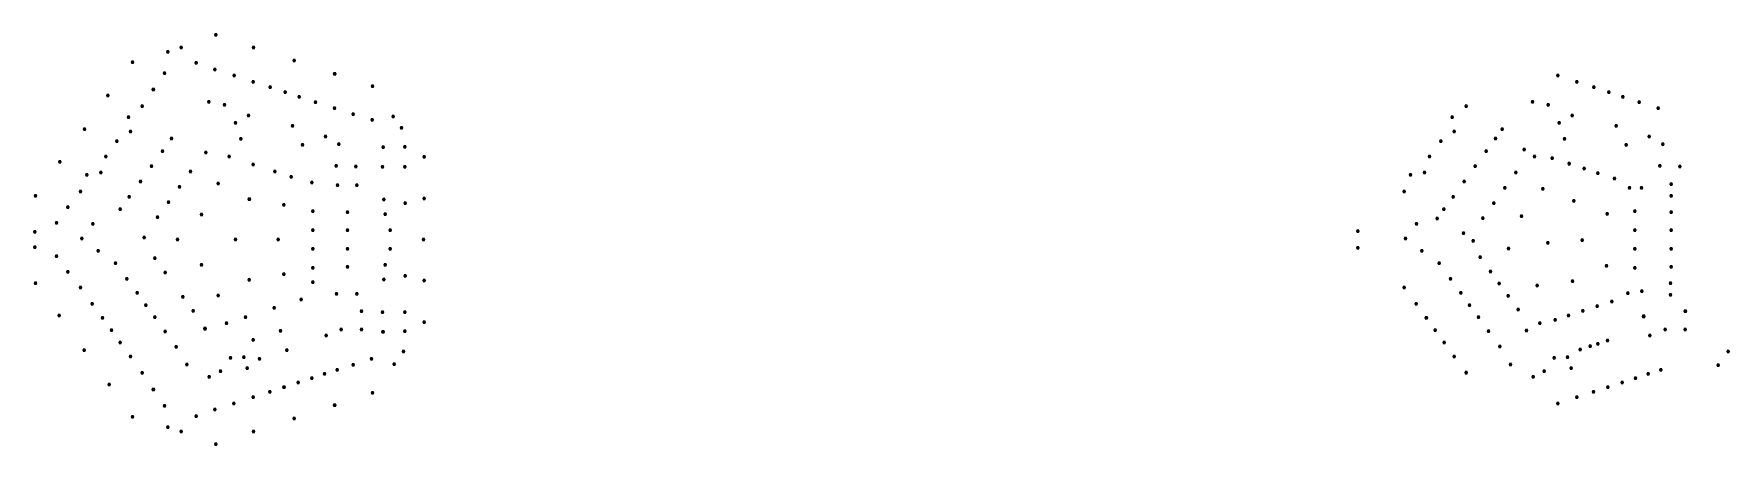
# Model space of a CAD drawing. Header units: millimetres. Extents: x -88739 to 368410, y -228718 to 266592.
# Drawn here: x -40331 to 297843, y -228718 to -146805 of the extents above; entities that cross this region are included whole.
import ezdxf

# ---------------------------------------------------------------- set-up
doc = ezdxf.new("R2010")
doc.units = ezdxf.units.MM
doc.header["$LTSCALE"] = 1000
doc.header["$MEASUREMENT"] = 0
doc.layers.get('0').update_dxf_attribs({"color": 8})
doc.layers.add('E-EQUIP', color=4, linetype='Continuous')

# ---------------------------------------------------------------- blocks, each defined once
blk = doc.blocks.new('FA-08-智能型点型感烟探测器')
at = {"color": 6}
for p, q in [((0.5, 1.6), (-0.5, 0.5)), ((-0.5, 0.5), (0.5, -0.5)), ((-0.5, -1.6), (0.5, -0.5))]:
    blk.add_line(p, q, dxfattribs=at)
blk.add_lwpolyline([(-2, -2), (2, -2), (2, 2), (-2, 2)], close=True)
for p in [(-2, 0), (0, 2), (2, 0), (0, -2)]:
    blk.add_point(p)

msp = doc.modelspace()

# ---------------------------------------------------------------- block references
at = {"layer": 'E-EQUIP', "xscale": 100, "yscale": 100, "zscale": 100}
for p in [(-4065, -147005), (-13596, -150377), (-10974, -149525), (3500, -149482), (11584, -152109), (-20667, -152399), (-14269, -154601), (-7947, -152547), (-4230, -153857), (-381, -155109), (19668, -154735), (263650, -155093), (-25580, -159099), (-16506, -157846), (3424, -156344), (6778, -157434), (9774, -158408), (27245, -157178), (267454, -156329), (270854, -157434), (273850, -158408), (-18715, -161195), (-5459, -160345), (-2303, -160950), (12556, -159312), (15837, -160378), (19641, -161614), (245360, -161195), (258617, -160345), (261773, -160950), (276632, -159312), (279913, -160378), (283717, -161614), (-30227, -165800), (-21446, -163404), (-117, -164499), (2465, -163025), (11256, -165093), (23350, -162819), (27128, -163943), (31353, -163278), (32973, -165508), (242630, -163404), (252564, -165773), (263958, -164499), (266540, -163025), (275331, -165093), (-23765, -168177), (-21067, -166223), (-12863, -167634), (950, -167687), (13229, -168888), (17842, -167233), (20516, -168785), (240311, -168177), (243008, -166223), (251212, -167634), (265026, -167687), (277305, -168888), (281918, -167233), (284592, -168785), (-35164, -172290), (-25969, -171211), (-14684, -170140), (-6010, -170442), (-1410, -171229), (29350, -169343), (33665, -169287), (37506, -171301), (238107, -171211), (249392, -170140), (256985, -169837), (259047, -171251), (262558, -171562), (265910, -172651), (-29793, -174892), (-26994, -174380), (-16888, -173174), (-9061, -174225), (3440, -172805), (7720, -174196), (11001, -175262), (19976, -173052), (23919, -173204), (29237, -173261), (33687, -173261), (234283, -174892), (237081, -174380), (247188, -173174), (255298, -174431), (268906, -173625), (271687, -174528), (274968, -175595), (284052, -173052), (287995, -173204), (-40018, -179033), (-31050, -178171), (-21297, -179241), (-19092, -176207), (-11265, -177259), (-3592, -176610), (15084, -176398), (20212, -176957), (24062, -176957), (233026, -178171), (242779, -179241), (244983, -176207), (253093, -177464), (260714, -177641), (277991, -177445), (280387, -177467), (286313, -176739), (286313, -179039), (-33552, -181307), (-23117, -181747), (-13470, -180292), (-6882, -182749), (2645, -179733), (9518, -180885), (15287, -182136), (22237, -182336), (29506, -179808), (29726, -182734), (33757, -180494), (37542, -179609), (240959, -181747), (250889, -180498), (266894, -180052), (273506, -182658), (279013, -182136), (286313, -182336), (-35816, -184420), (-28580, -184608), (-15674, -183326), (15287, -185886), (22237, -185886), (30737, -185886), (223792, -186098), (235496, -184608), (239607, -183608), (248685, -183532), (256447, -183112), (279013, -185886), (286313, -185886), (-40131, -186220), (-40131, -189303), (-30766, -187534), (-18345, -187357), (-11715, -187768), (-118, -187754), (8382, -187764), (37363, -187761), (223792, -189424), (233310, -187534), (244829, -186501), (246766, -188031), (253829, -189555), (261690, -188425), (268549, -187887), (-35816, -191102), (-27510, -190043), (-24044, -192499), (-16188, -191488), (-6870, -192777), (15287, -189636), (22237, -189636), (29726, -192788), (30737, -189636), (236566, -190043), (240031, -192499), (248171, -191282), (279013, -189636), (286313, -189636), (-33552, -194215), (-21811, -195573), (-14131, -194320), (2622, -195792), (9505, -194643), (15287, -193386), (15287, -196265), (22237, -193186), (29506, -195714), (33757, -195028), (37542, -195914), (242265, -195573), (250228, -194114), (266593, -196081), (273399, -193014), (279013, -193386), (286313, -193186), (-40018, -196489), (-31050, -197351), (-19754, -198405), (-10604, -199174), (-3604, -198923), (12994, -199706), (20062, -198565), (24062, -198565), (233026, -197351), (244322, -198405), (251991, -196541), (253755, -198968), (259539, -196919), (277632, -198439), (280449, -198045), (286163, -196483), (286163, -198783), (-35324, -202919), (-28687, -200569), (-17990, -200832), (-8547, -202005), (7577, -201373), (24997, -202016), (29237, -202261), (33687, -202261), (235388, -200569), (246085, -200832), (255737, -201708), (265838, -202894), (268692, -201967), (271545, -201040), (274445, -200098), (280801, -203070), (289113, -202016), (-26630, -203401), (-24867, -205828), (-16227, -203259), (-14170, -206090), (-6199, -205527), (-1936, -204463), (1871, -203227), (8862, -205976), (20991, -205675), (24994, -205665), (29310, -206143), (33682, -206055), (37506, -204222), (237445, -203401), (239209, -205828), (247849, -203259), (249850, -206038), (257435, -205862), (260073, -204404), (263128, -203775), (285066, -205675), (289070, -205665), (-30328, -209795), (-23103, -208255), (-11936, -209165), (3441, -207737), (10099, -209780), (17963, -206882), (240972, -208255), (252107, -209094), (268143, -209663), (270140, -209014), (271662, -208520), (273564, -207902), (282039, -206882), (-21046, -211086), (-9855, -212644), (-1116, -211347), (1525, -211225), (4678, -211542), (23350, -212703), (27012, -211516), (31561, -212597), (33373, -210103), (242997, -211077), (254220, -212644), (262960, -211347), (265601, -211225), (295688, -212784), (297643, -210094), (-18715, -214328), (-5351, -215142), (-3097, -213989), (2236, -213413), (12413, -216257), (15108, -215381), (17644, -214557), (20180, -213733), (245361, -214294), (258725, -215142), (260979, -213989), (266312, -213413), (276489, -216257), (279184, -215381), (281720, -214557), (284256, -213733), (-25332, -216672), (-16506, -217676), (3378, -219193), (6707, -218111), (9560, -217184), (27245, -218344), (267454, -219193), (270783, -218111), (273636, -217184), (-20667, -223123), (-14269, -220921), (-7947, -222975), (-4230, -221665), (-426, -220429), (19668, -220787), (263650, -220429), (-13596, -225145), (-10974, -225997), (3500, -226040), (11584, -223413), (-4065, -228518)]:
    msp.add_blockref('FA-08-智能型点型感烟探测器', p, dxfattribs=at)

doc.saveas('drawing.dxf')
